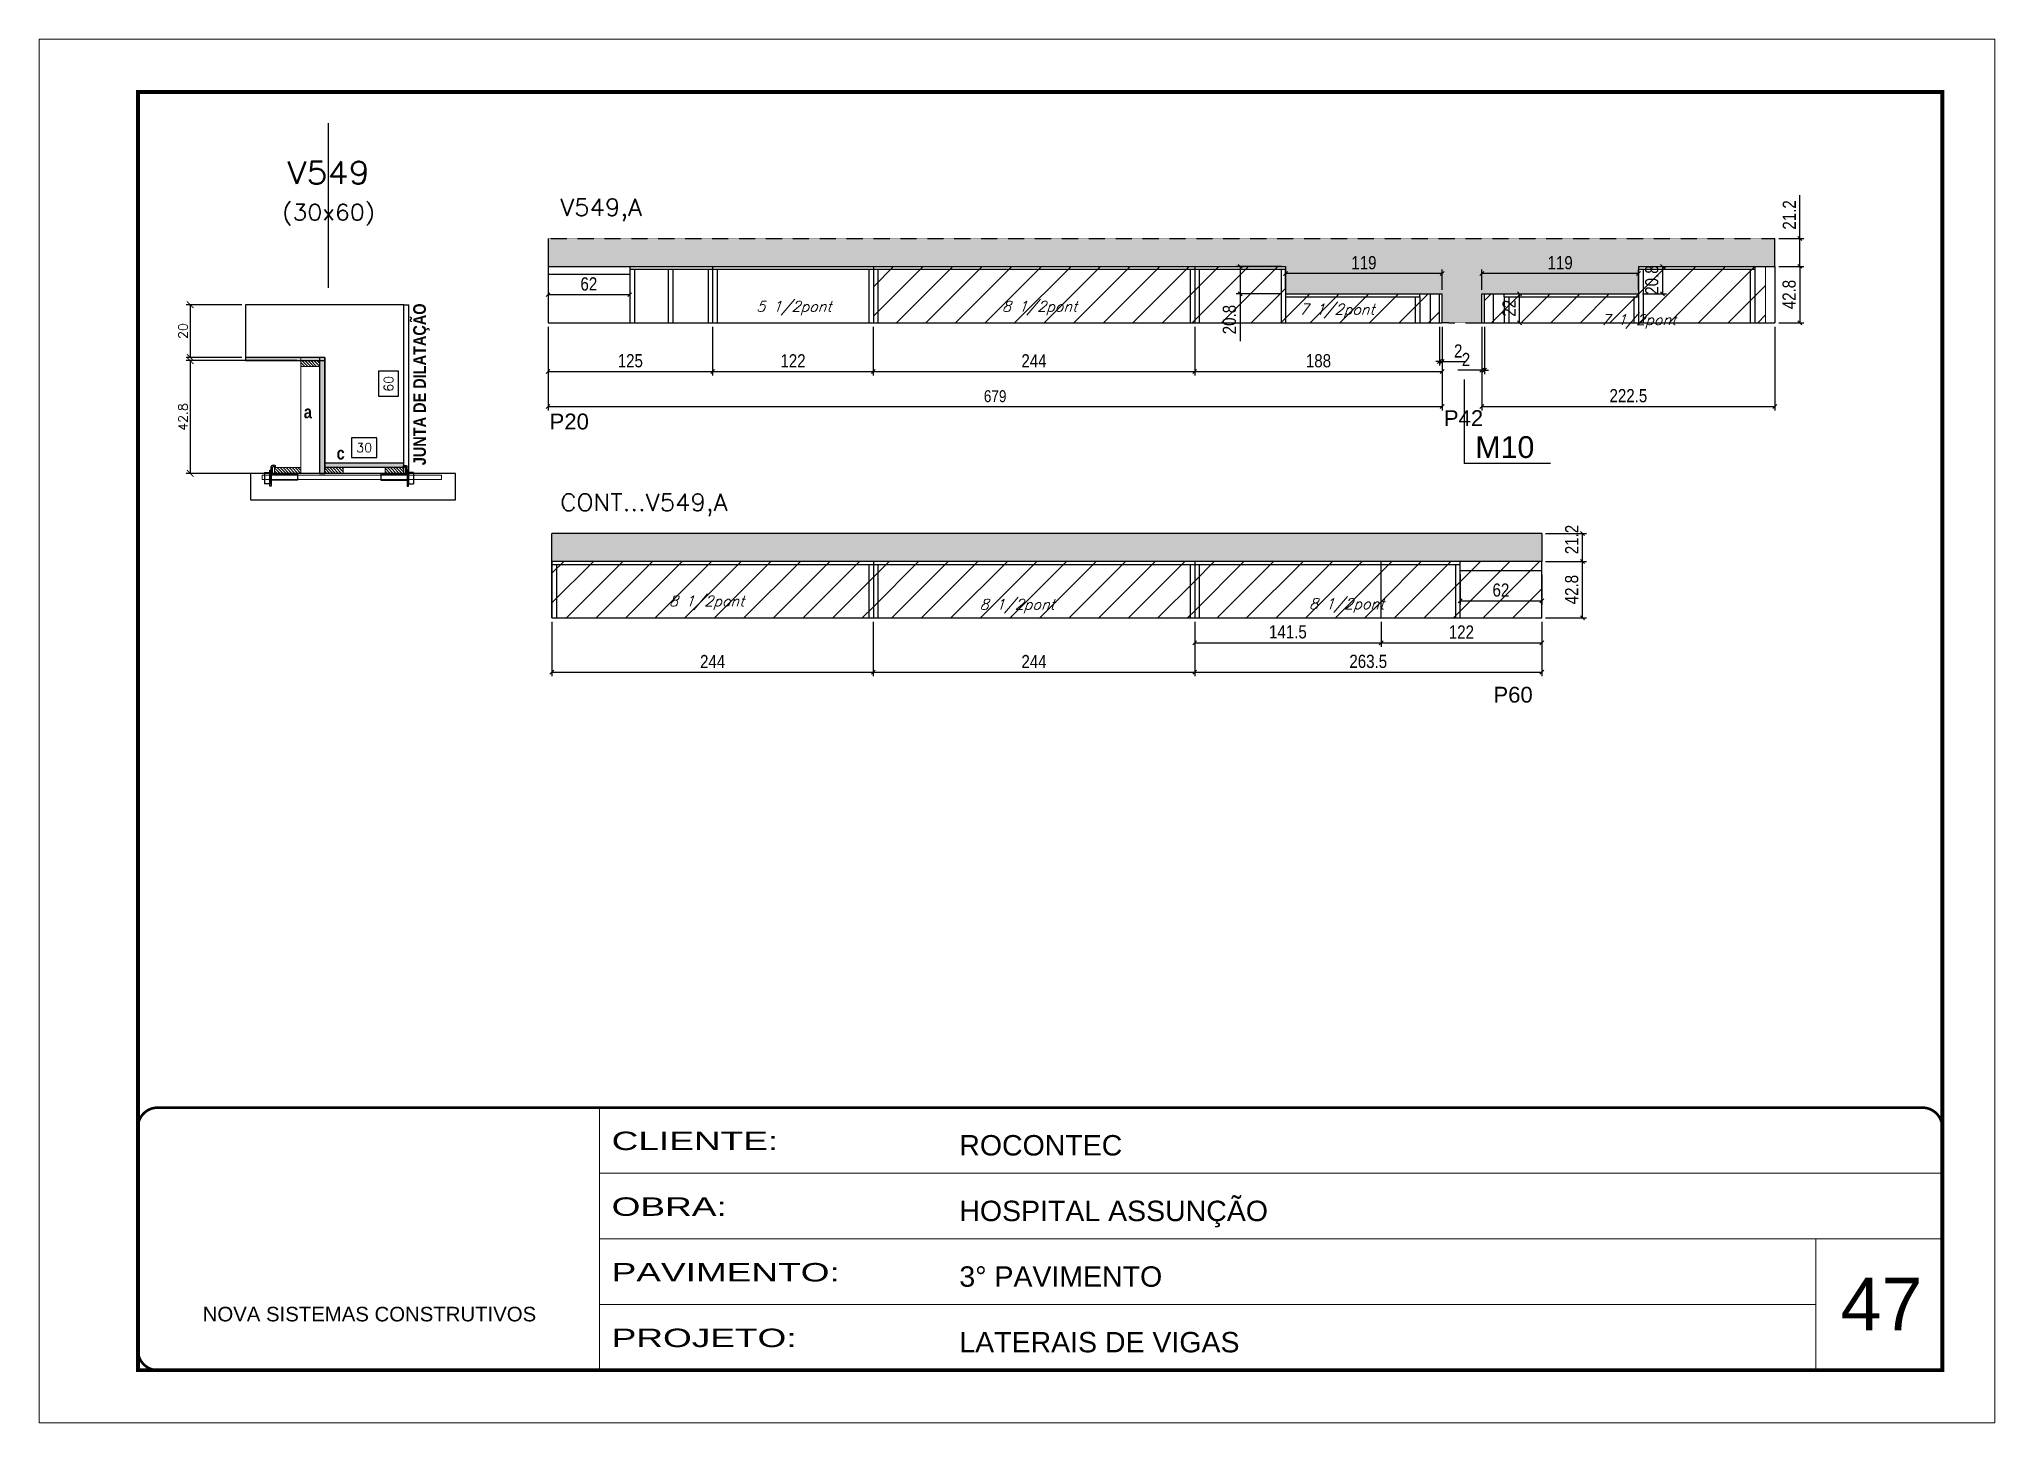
# Model space of a CAD drawing. Extents: x -21493 to -15213, y -12134 to 11887.
# Drawn here: x -18323 to -16838, y -1797 to -747 of the extents above; entities that cross this region are included whole.
import ezdxf
from ezdxf.enums import TextEntityAlignment as Align

# ---------------------------------------------------------------- set-up
doc = ezdxf.new("R2010")
doc.units = 0
for name, pattern in [('CONTINUO', [0]), ('DASHED', [0.75, 0.5, -0.25]), ('HIDDEN', [0.375, 0.25, -0.125])]:
    doc.linetypes.add(name, pattern=pattern)
for name, color, linetype in [('5', 5, 'Continuous'), ('barrote', 251, 'Continuous'), ('COTA', 241, 'Continuous'), ('Cota Seção (2x)', 4, 'Continuous'), ('detalhes', 4, 'Continuous'), ('NOMENCLATURA', 7, 'Continuous'), ('Painéis', 200, 'Continuous'), ('presilha', 1, 'Continuous'), ('Reaproveitamento', 251, 'Continuous'), ('SARR_2.2x7', 40, 'Continuous'), ('SARR_3.5x7', 81, 'Continuous'), ('texto', 7, 'Continuous'), ('Texto de Titulo', 7, 'Continuous'), ('Texto Qtd Sarr', 242, 'Continuous')]:
    doc.layers.add(name, color=color, linetype=linetype)
for name, color, linetype, lineweight in [('CARIMBO', 255, 'Continuous', 9), ('CONCRETO', 251, 'Continuous', 25), ('Folhas', 255, 'Continuous', 9), ('Hachura', 251, 'Continuous', 9), ('Madeira', 126, 'Continuous', 18), ('Sarr 2.2x7', 40, 'Continuous', 9), ('SARRAFO DE PRESSAO', 251, 'DASHED', 9), ('SCO-___-LAJ', 2, 'Continuous', 0), ('Texto Seção', 7, 'Continuous', 15)]:
    doc.layers.add(name, color=color, linetype=linetype, lineweight=lineweight)
doc.styles.add('ARIAL', font='arial.ttf')
doc.styles.add('COTA TECNICA', font='techl___.ttf', dxfattribs={"height": 10})
doc.styles.add('COTA TECNICA-50', font='techl___.ttf', dxfattribs={"height": 9})
doc.styles.add('REGUA-120', font='ROMANS.shx', dxfattribs={"height": 15})
doc.styles.add('Romans', font='romans.shx')
doc.styles.get("Standard").update_dxf_attribs({"font": 'arial.ttf'})
doc.styles.add('TECNICA', font='techb___.ttf', dxfattribs={"height": 10})
doc.styles.add('Tecnologia', font='')
doc.styles.get('Tecnologia').set_extended_font_data('Forgotten Futurist')
doc.dimstyles.new('COTA PAINEL-50', dxfattribs={"dimtxt": 9, "dimasz": 3, "dimexe": 3, "dimexo": 3, "dimgap": 3, "dimtad": 1, "dimdec": 1, "dimzin": 12, "dimdsep": 46, "dimtxsty": 'COTA TECNICA-50', "dimblk1": 'OBLIQUE', "dimblk2": 'OBLIQUE', "dimsah": 1, "dimcen": 0.9, "dimclrd": 4, "dimclre": 4, "dimclrt": 240, "dimadec": 1, "dimazin": 3, "dimtfac": 1, "dimtdec": 1, "dimtmove": 0, "dimatfit": 3, "dimfxl": 1, "dimtolj": 1, "dimtzin": 12, "dimarcsym": 0})
doc.dimstyles.new('Cota Seção (2x)', dxfattribs={"dimtxt": 7, "dimasz": 5, "dimexe": 3, "dimexo": 3, "dimgap": 2, "dimtad": 3, "dimdec": 1, "dimlfac": 0.5, "dimzin": 12, "dimdsep": 46, "dimtxsty": 'Romans', "dimblk": 'ARCHTICK', "dimcen": 0, "dimclrd": 4, "dimclre": 4, "dimclrt": 1, "dimadec": 1, "dimazin": 3, "dimtfac": 1, "dimtdec": 1, "dimtmove": 0, "dimatfit": 3, "dimldrblk": 'OBLIQUE', "dimfxl": 1, "dimtolj": 1, "dimtzin": 12, "dimarcsym": 0})
doc.dimstyles.new('Cota Seção interna', dxfattribs={"dimtxt": 7, "dimasz": 6, "dimexe": 0.18, "dimexo": 2, "dimgap": -4, "dimtad": 3, "dimdec": 1, "dimlfac": 0.5, "dimzin": 12, "dimdsep": 46, "dimtxsty": 'Romans', "dimblk": 'ARCHTICK', "dimcen": 0.09, "dimse1": 1, "dimse2": 1, "dimsd1": 1, "dimsd2": 1, "dimclrd": 180, "dimclre": 5, "dimclrt": 1, "dimadec": 0, "dimazin": 3, "dimtfac": 1, "dimtdec": 1, "dimtofl": 0, "dimtmove": 0, "dimatfit": 3, "dimldrblk": 'ARCHTICK', "dimfxl": 1, "dimtolj": 1, "dimtzin": 0, "dimarcsym": 0})
doc.dimstyles.new('PAINEL', dxfattribs={"dimtxt": 10, "dimasz": 3, "dimexe": 3, "dimexo": 3, "dimgap": 3, "dimtad": 1, "dimdec": 1, "dimzin": 12, "dimdsep": 46, "dimtxsty": 'COTA TECNICA', "dimblk1": 'OBLIQUE', "dimblk2": 'OBLIQUE', "dimsah": 1, "dimcen": 0.9, "dimclrd": 4, "dimclre": 4, "dimclrt": 240, "dimadec": 1, "dimazin": 3, "dimtfac": 1, "dimtdec": 1, "dimtmove": 0, "dimatfit": 3, "dimfxl": 1, "dimtolj": 1, "dimtzin": 12, "dimarcsym": 0})
pattern_1 = [(45, (-147938.12, -27730.516), (-11.2253202, 11.2253202), [])]
pattern_2 = [(45, (-158644.198, -31787.143), (-11.2253202, 11.2253202), [])]

msp = doc.modelspace()

# ---------------------------------------------------------------- texts
at = {"layer": '5', "linetype": 'Continuous'}
for s, p in [('P20', (-17935.8, -1043.24)), ('P42', (-17256.77, -1040.66)), ('P60', (-17219.15, -1250.54))]:
    msp.add_text(s, height=12, rotation=359.99996, dxfattribs=at).set_placement(p)
at = {"layer": 'CARIMBO', "style": 'ARIAL'}
msp.add_text('47', height=40, dxfattribs=at).set_placement((-16955.55, -1726.95))
at = {"layer": 'detalhes', "style": 'TECNICA'}
msp.add_text('JUNTA DE DILATAÇÃO', height=9.6, rotation=90, dxfattribs=at).set_placement((-18029.74, -1070.41))
for s, p in [('a', (-18122.41, -1034.8)), ('c', (-18097.51, -1066.11))]:
    msp.add_text(s, height=9.6, dxfattribs=at).set_placement(p)
at = {"layer": 'NOMENCLATURA', "linetype": 'Continuous'}
msp.add_text('M10', height=16.5, dxfattribs=at).set_placement((-17232.92, -1064.91))
at = {"layer": 'texto', "color": 2, "char_height": 8, "attachment_point": 5, "style": 'Romans'}
for s, insert in [('{\\Q19;\\C256;5 1/2pont}', (-17750.32, -951.2)), ('{\\Q19;\\C256;8 1/2pont}', (-17563.8, -951.2)), ('{\\Q19;\\C256;7 1/2pont}', (-17337.94, -953.4)), ('{\\Q19;\\C256;7 1/2pont}', (-17108.99, -961.34)), ('{\\Q19;\\C256;8 1/2pont}', (-17816.6, -1174.75)), ('{\\Q19;\\C256;8 1/2pont}', (-17580.79, -1177.28)), ('{\\Q19;\\C256;8 1/2pont}', (-17330.64, -1176.87))]:
    msp.add_mtext(s, dxfattribs=dict(at, insert=insert))
at = {"layer": 'Texto Seção', "style": 'REGUA-120', "width": 1.05}
for s, p in [('V549,A', (-17927.67, -881.15)), ('CONT...V549,A', (-17927.67, -1105.06))]:
    msp.add_text(s, height=13, dxfattribs=at).set_placement(p)

# ---------------------------------------------------------------- blocks, each defined once
blk = doc.blocks.new('titulo1')
at = {"layer": 'Defpoints', "color": 252, "linetype": 'HIDDEN', "ltscale": 2}
blk.add_line((0, 0), (0, 125), dxfattribs=at)
at = {"layer": 'Defpoints', "style": 'Romans', "oblique": 15}
blk.add_attdef('FOLHA', text='', height=10, dxfattribs=at).set_placement((0, 15.6), align=Align.MIDDLE_CENTER)
at = {"layer": 'Texto Qtd Sarr', "color": 3, "style": 'Romans', "oblique": 15}
for tag, height, p in [('TITULO', 17, (0, 71.4)), ('SEÇÃO', 12, (0, 41.5))]:
    blk.add_attdef(tag, text='', height=height, dxfattribs=at).set_placement(p, align=Align.MIDDLE_CENTER)
blk = doc.blocks.new('PRESILHA METÁLICA 1')
at = {"layer": 'presilha'}
for p, q in [((0, 13), (6, 13)), ((0, 13), (0, 0)), ((6, 0), (0, 0)), ((6, 15.5), (7.5, 15.5)), ((6, -2.5), (6, 15.5)), ((6, 13), (6, 0)), ((7.5, 10.6), (7.5, 19.9)), ((7.5, 15.5), (7.5, -2.5)), ((37.5, 4.1), (7.5, 4.1)), ((12, 21), (8.6, 21)), ((9, 11.6), (9, 18.9)), ((12, 19.5), (9.6, 19.5)), ((37.5, 11), (9.6, 11)), ((12, 21), (12, 19.5)), ((37.5, 11), (37.5, 4.1)), ((7.5, -2.5), (6, -2.5))]:
    blk.add_line(p, q, dxfattribs=at)
for centre, radius, start, end in [((8.6, 19.9), 1.14, 90, 180), ((9.6, 18.9), 0.57, 90, 180), ((9.6, 11.6), 0.57, 180, 270)]:
    blk.add_arc(centre, radius, start, end, dxfattribs=at)
blk = doc.blocks.new('*D76')
at = {"layer": 'Cota Seção (2x)', "color": 180, "lineweight": -2, "transparency": 16777216}
for p, q in [((-18066.9, -1049.6), (-18086.3, -1049.6)), ((-18086.3, -1049.6), (-18086.3, -1064.6)), ((-18066.9, -1064.6), (-18066.9, -1049.6)), ((-18086.3, -1064.6), (-18066.9, -1064.6))]:
    blk.add_line(p, q, dxfattribs=at)
at = {"layer": 'Defpoints', "color": 0, "transparency": 16777216}
for p in [(-18046.6, -1068.6), (-18106.6, -1076.6), (-18046.6, -1076.6)]:
    blk.add_point(p, dxfattribs=at)
at = {"layer": 'Cota Seção (2x)', "color": 1, "transparency": 16777216, "insert": (-18076.6, -1057.1), "char_height": 7, "attachment_point": 5, "style": 'Romans'}
blk.add_mtext('\\A1;30', dxfattribs=at)
blk = doc.blocks.new('_ArchTick')
at = {"color": 0, "linetype": 'ByBlock', "const_width": 0.15}
blk.add_lwpolyline([(-0.5, -0.5), (0.5, 0.5)], dxfattribs=at)
blk = doc.blocks.new('*D683')
at = {"layer": 'COTA', "color": 4, "lineweight": -2, "transparency": 16777216}
for p, q in [((-18127.6, -991), (-18211.7, -991)), ((-18208.7, -991), (-18208.7, -1076.6)), ((-18127.6, -1076.6), (-18211.7, -1076.6))]:
    blk.add_line(p, q, dxfattribs=at)
at = {"layer": 'Defpoints', "color": 0, "transparency": 16777216}
for p in [(-18124.6, -991), (-18208.7, -1076.6), (-18124.6, -1076.6)]:
    blk.add_point(p, dxfattribs=at)
at = {"layer": 'COTA', "color": 4, "lineweight": -2, "transparency": 16777216, "xscale": 5, "yscale": 5, "zscale": 5}
for p, rotation in [((-18208.7, -991), 90), ((-18208.7, -1076.6), 270)]:
    blk.add_blockref('_ArchTick', p, dxfattribs=dict(at, rotation=rotation))
at = {"layer": 'COTA', "color": 1, "transparency": 16777216, "insert": (-18214.2, -1033.8), "char_height": 7, "attachment_point": 5, "rotation": 90, "style": 'Romans'}
blk.add_mtext('\\A1;42.8', dxfattribs=at)
blk = doc.blocks.new('_Oblique')
at = {"color": 0, "linetype": 'ByBlock', "lineweight": -2}
blk.add_line((-0.5, -0.5), (0.5, 0.5), dxfattribs=at)
blk = doc.blocks.new('*D684')
at = {"layer": 'COTA', "color": 4, "lineweight": -2, "transparency": 16777216}
for p, q in [((-18169.6, -948.6), (-18211.7, -948.6)), ((-18208.7, -948.6), (-18208.7, -988.6)), ((-18169.6, -988.6), (-18211.7, -988.6))]:
    blk.add_line(p, q, dxfattribs=at)
at = {"layer": 'Defpoints', "color": 0, "transparency": 16777216}
for p in [(-18166.6, -948.6), (-18208.7, -988.6), (-18166.6, -988.6)]:
    blk.add_point(p, dxfattribs=at)
at = {"layer": 'COTA', "color": 4, "lineweight": -2, "transparency": 16777216, "xscale": 5, "yscale": 5, "zscale": 5}
for p, rotation in [((-18208.7, -948.6), 90), ((-18208.7, -988.6), 270)]:
    blk.add_blockref('_ArchTick', p, dxfattribs=dict(at, rotation=rotation))
at = {"layer": 'COTA', "color": 1, "transparency": 16777216, "insert": (-18214.2, -968.6), "char_height": 7, "attachment_point": 5, "rotation": 90, "style": 'Romans'}
blk.add_mtext('\\A1;20', dxfattribs=at)
blk = doc.blocks.new('*D685')
at = {"layer": 'Cota Seção (2x)', "color": 180, "lineweight": -2, "transparency": 16777216}
for p, q in [((-18050.6, -999.1), (-18065.6, -999.1)), ((-18065.6, -999.1), (-18065.6, -1018.1)), ((-18050.6, -1018.1), (-18050.6, -999.1)), ((-18065.6, -1018.1), (-18050.6, -1018.1))]:
    blk.add_line(p, q, dxfattribs=at)
at = {"layer": 'Defpoints', "color": 0, "transparency": 16777216}
for p in [(-18046.6, -948.6), (-18046.6, -1068.6), (-18046.6, -1068.6)]:
    blk.add_point(p, dxfattribs=at)
at = {"layer": 'Cota Seção (2x)', "color": 1, "transparency": 16777216, "insert": (-18058.1, -1008.6), "char_height": 7, "attachment_point": 5, "rotation": 90, "style": 'Romans'}
blk.add_mtext('\\A1;60', dxfattribs=at)
blk = doc.blocks.new('*D659')
at = {"layer": 'COTA', "color": 4, "linetype": 'ByBlock', "lineweight": -2, "transparency": 16777216}
for p, q in [((-17446, -965.3), (-17446, -1002.3)), ((-17258, -965.3), (-17258, -1002.3)), ((-17446, -999.3), (-17258, -999.3))]:
    blk.add_line(p, q, dxfattribs=at)
at = {"layer": 'Defpoints', "color": 0, "linetype": 'ByBlock', "transparency": 16777216}
for p in [(-17446, -962.3), (-17258, -962.3), (-17258, -999.3)]:
    blk.add_point(p, dxfattribs=at)
at = {"layer": 'COTA', "color": 4, "linetype": 'ByBlock', "lineweight": -2, "transparency": 16777216, "xscale": 3, "yscale": 3, "zscale": 3, "rotation": 180}
blk.add_blockref('_Oblique', (-17446, -999.3), dxfattribs=at)
at = {"layer": 'COTA', "color": 4, "linetype": 'ByBlock', "lineweight": -2, "transparency": 16777216, "xscale": 3, "yscale": 3, "zscale": 3}
blk.add_blockref('_Oblique', (-17258, -999.3), dxfattribs=at)
at = {"layer": 'COTA', "color": 240, "linetype": 'ByBlock', "transparency": 16777216, "insert": (-17352, -991.2), "char_height": 10, "attachment_point": 5, "style": 'COTA TECNICA'}
blk.add_mtext('\\A1;188', dxfattribs=at)
blk = doc.blocks.new('*D72')
at = {"layer": 'COTA', "color": 4, "linetype": 'ByBlock', "lineweight": -2, "transparency": 16777216}
for p, q in [((-17228, -965.3), (-17228, -1028.8)), ((-17005.5, -965.3), (-17005.5, -1028.8)), ((-17228, -1025.8), (-17005.5, -1025.8))]:
    blk.add_line(p, q, dxfattribs=at)
at = {"layer": 'Defpoints', "color": 0, "linetype": 'ByBlock', "transparency": 16777216}
for p in [(-17228, -962.3), (-17005.5, -962.3), (-17005.5, -1025.8)]:
    blk.add_point(p, dxfattribs=at)
at = {"layer": 'COTA', "color": 4, "linetype": 'ByBlock', "lineweight": -2, "transparency": 16777216, "xscale": 3, "yscale": 3, "zscale": 3, "rotation": 180}
blk.add_blockref('_Oblique', (-17228, -1025.8), dxfattribs=at)
at = {"layer": 'COTA', "color": 4, "linetype": 'ByBlock', "lineweight": -2, "transparency": 16777216, "xscale": 3, "yscale": 3, "zscale": 3}
blk.add_blockref('_Oblique', (-17005.5, -1025.8), dxfattribs=at)
at = {"layer": 'COTA', "color": 240, "linetype": 'ByBlock', "transparency": 16777216, "insert": (-17116.7, -1017.7), "char_height": 10, "attachment_point": 5, "style": 'COTA TECNICA'}
blk.add_mtext('\\A1;222.5', dxfattribs=at)
blk = doc.blocks.new('*D660')
at = {"layer": 'COTA', "color": 4, "linetype": 'ByBlock', "lineweight": -2, "transparency": 16777216}
for p, q in [((-17106, -919.5), (-17087.8, -919.5)), ((-17090.8, -919.5), (-17090.8, -940.3)), ((-17106, -940.3), (-17087.8, -940.3))]:
    blk.add_line(p, q, dxfattribs=at)
at = {"layer": 'Defpoints', "color": 0, "linetype": 'ByBlock', "transparency": 16777216}
for p in [(-17109, -919.5), (-17109, -940.3), (-17090.8, -940.3)]:
    blk.add_point(p, dxfattribs=at)
at = {"layer": 'COTA', "color": 4, "linetype": 'ByBlock', "lineweight": -2, "transparency": 16777216, "xscale": 3, "yscale": 3, "zscale": 3}
for p, rotation in [((-17090.8, -919.5), 90), ((-17090.8, -940.3), 270)]:
    blk.add_blockref('_Oblique', p, dxfattribs=dict(at, rotation=rotation))
at = {"layer": 'COTA', "color": 240, "linetype": 'ByBlock', "transparency": 16777216, "insert": (-17098.9, -929.9), "char_height": 10, "attachment_point": 5, "rotation": 90, "style": 'COTA TECNICA'}
blk.add_mtext('\\A1;20.8', dxfattribs=at)
blk = doc.blocks.new('*D661')
at = {"layer": 'COTA', "color": 4, "linetype": 'ByBlock', "lineweight": -2, "transparency": 16777216}
for p, q in [((-17228, -937.3), (-17228, -921.9)), ((-17109, -924.9), (-17228, -924.9)), ((-17109, -937.3), (-17109, -921.9))]:
    blk.add_line(p, q, dxfattribs=at)
at = {"layer": 'Defpoints', "color": 0, "linetype": 'ByBlock', "transparency": 16777216}
for p in [(-17228, -924.9), (-17228, -940.3), (-17109, -940.3)]:
    blk.add_point(p, dxfattribs=at)
at = {"layer": 'COTA', "color": 4, "linetype": 'ByBlock', "lineweight": -2, "transparency": 16777216, "xscale": 3, "yscale": 3, "zscale": 3, "rotation": 180}
blk.add_blockref('_Oblique', (-17228, -924.9), dxfattribs=at)
at = {"layer": 'COTA', "color": 4, "linetype": 'ByBlock', "lineweight": -2, "transparency": 16777216, "xscale": 3, "yscale": 3, "zscale": 3}
blk.add_blockref('_Oblique', (-17109, -924.9), dxfattribs=at)
at = {"layer": 'COTA', "color": 240, "linetype": 'ByBlock', "transparency": 16777216, "insert": (-17168.5, -916.8), "char_height": 10, "attachment_point": 5, "style": 'COTA TECNICA'}
blk.add_mtext('\\A1;119', dxfattribs=at)
blk = doc.blocks.new('*D662')
at = {"layer": 'COTA', "color": 4, "linetype": 'ByBlock', "lineweight": -2, "transparency": 16777216}
for p, q in [((-17260, -965.3), (-17260, -994.7)), ((-17258, -965.3), (-17258, -994.7)), ((-17260, -991.7), (-17263, -991.7)), ((-17260, -991.7), (-17258, -991.7)), ((-17258, -991.7), (-17239.9, -991.7))]:
    blk.add_line(p, q, dxfattribs=at)
at = {"layer": 'Defpoints', "color": 0, "linetype": 'ByBlock', "transparency": 16777216}
for p in [(-17260, -962.3), (-17258, -962.3), (-17258, -991.7)]:
    blk.add_point(p, dxfattribs=at)
at = {"layer": 'COTA', "color": 4, "linetype": 'ByBlock', "lineweight": -2, "transparency": 16777216, "xscale": 3, "yscale": 3, "zscale": 3}
blk.add_blockref('_Oblique', (-17260, -991.7), dxfattribs=at)
at = {"layer": 'COTA', "color": 4, "linetype": 'ByBlock', "lineweight": -2, "transparency": 16777216, "xscale": 3, "yscale": 3, "zscale": 3, "rotation": 180}
blk.add_blockref('_Oblique', (-17258, -991.7), dxfattribs=at)
at = {"layer": 'COTA', "color": 240, "linetype": 'ByBlock', "transparency": 16777216, "insert": (-17245.9, -983.7), "char_height": 10, "attachment_point": 5, "style": 'COTA TECNICA'}
blk.add_mtext('\\A1;2', dxfattribs=at)
blk = doc.blocks.new('*D663')
at = {"layer": 'COTA', "color": 4, "linetype": 'ByBlock', "lineweight": -2, "transparency": 16777216}
for p, q in [((-17228, -965.3), (-17228, -1001.2)), ((-17226, -965.3), (-17226, -1001.2)), ((-17228, -998.2), (-17246.1, -998.2)), ((-17226, -998.2), (-17228, -998.2)), ((-17226, -998.2), (-17223, -998.2))]:
    blk.add_line(p, q, dxfattribs=at)
at = {"layer": 'Defpoints', "color": 0, "linetype": 'ByBlock', "transparency": 16777216}
for p in [(-17228, -962.3), (-17226, -962.3), (-17228, -998.2)]:
    blk.add_point(p, dxfattribs=at)
at = {"layer": 'COTA', "color": 4, "linetype": 'ByBlock', "lineweight": -2, "transparency": 16777216, "xscale": 3, "yscale": 3, "zscale": 3}
blk.add_blockref('_Oblique', (-17228, -998.2), dxfattribs=at)
at = {"layer": 'COTA', "color": 4, "linetype": 'ByBlock', "lineweight": -2, "transparency": 16777216, "xscale": 3, "yscale": 3, "zscale": 3, "rotation": 180}
blk.add_blockref('_Oblique', (-17226, -998.2), dxfattribs=at)
at = {"layer": 'COTA', "color": 240, "linetype": 'ByBlock', "transparency": 16777216, "insert": (-17240, -990.2), "char_height": 10, "attachment_point": 5, "style": 'COTA TECNICA'}
blk.add_mtext('\\A1;2', dxfattribs=at)
blk = doc.blocks.new('*D664')
at = {"layer": 'COTA', "color": 4, "linetype": 'ByBlock', "lineweight": -2, "transparency": 16777216}
for p, q in [((-17377, -937.3), (-17377, -921.9)), ((-17258, -924.9), (-17377, -924.9)), ((-17258, -937.3), (-17258, -921.9))]:
    blk.add_line(p, q, dxfattribs=at)
at = {"layer": 'Defpoints', "color": 0, "linetype": 'ByBlock', "transparency": 16777216}
for p in [(-17377, -924.9), (-17377, -940.3), (-17258, -940.3)]:
    blk.add_point(p, dxfattribs=at)
at = {"layer": 'COTA', "color": 4, "linetype": 'ByBlock', "lineweight": -2, "transparency": 16777216, "xscale": 3, "yscale": 3, "zscale": 3, "rotation": 180}
blk.add_blockref('_Oblique', (-17377, -924.9), dxfattribs=at)
at = {"layer": 'COTA', "color": 4, "linetype": 'ByBlock', "lineweight": -2, "transparency": 16777216, "xscale": 3, "yscale": 3, "zscale": 3}
blk.add_blockref('_Oblique', (-17258, -924.9), dxfattribs=at)
at = {"layer": 'COTA', "color": 240, "linetype": 'ByBlock', "transparency": 16777216, "insert": (-17317.5, -916.8), "char_height": 10, "attachment_point": 5, "style": 'COTA TECNICA'}
blk.add_mtext('\\A1;119', dxfattribs=at)
blk = doc.blocks.new('*D665')
at = {"layer": 'COTA', "color": 4, "linetype": 'ByBlock', "lineweight": -2, "transparency": 16777216}
for p, q in [((-17380, -919.5), (-17414.5, -919.5)), ((-17411.5, -919.5), (-17411.5, -940.3)), ((-17380, -940.3), (-17414.5, -940.3)), ((-17411.5, -940.3), (-17411.5, -976.4))]:
    blk.add_line(p, q, dxfattribs=at)
at = {"layer": 'Defpoints', "color": 0, "linetype": 'ByBlock', "transparency": 16777216}
for p in [(-17377, -919.5), (-17411.5, -940.3), (-17377, -940.3)]:
    blk.add_point(p, dxfattribs=at)
at = {"layer": 'COTA', "color": 4, "linetype": 'ByBlock', "lineweight": -2, "transparency": 16777216, "xscale": 3, "yscale": 3, "zscale": 3}
for p, rotation in [((-17411.5, -919.5), 90), ((-17411.5, -940.3), 270)]:
    blk.add_blockref('_Oblique', p, dxfattribs=dict(at, rotation=rotation))
at = {"layer": 'COTA', "color": 240, "linetype": 'ByBlock', "transparency": 16777216, "insert": (-17419.6, -959.9), "char_height": 10, "attachment_point": 5, "rotation": 90, "style": 'COTA TECNICA'}
blk.add_mtext('\\A1;20.8', dxfattribs=at)
blk = doc.blocks.new('*D73')
at = {"layer": 'COTA', "color": 4, "linetype": 'ByBlock', "lineweight": -2, "transparency": 16777216}
for p, q in [((-17002.5, -919.5), (-16983.5, -919.5)), ((-16986.5, -919.5), (-16986.5, -962.3)), ((-17002.5, -962.3), (-16983.5, -962.3))]:
    blk.add_line(p, q, dxfattribs=at)
at = {"layer": 'Defpoints', "color": 0, "linetype": 'ByBlock', "transparency": 16777216}
for p in [(-17005.5, -919.5), (-17005.5, -962.3), (-16986.5, -962.3)]:
    blk.add_point(p, dxfattribs=at)
at = {"layer": 'COTA', "color": 4, "linetype": 'ByBlock', "lineweight": -2, "transparency": 16777216, "xscale": 3, "yscale": 3, "zscale": 3}
for p, rotation in [((-16986.5, -919.5), 90), ((-16986.5, -962.3), 270)]:
    blk.add_blockref('_Oblique', p, dxfattribs=dict(at, rotation=rotation))
at = {"layer": 'COTA', "color": 240, "linetype": 'ByBlock', "transparency": 16777216, "insert": (-16994.6, -940.9), "char_height": 10, "attachment_point": 5, "rotation": 90, "style": 'COTA TECNICA'}
blk.add_mtext('\\A1;42.8', dxfattribs=at)
blk = doc.blocks.new('*D74')
at = {"layer": 'COTA', "color": 4, "linetype": 'ByBlock', "lineweight": -2, "transparency": 16777216}
for p, q in [((-16986.5, -898.3), (-16986.5, -865.6)), ((-17002.5, -898.3), (-16983.5, -898.3)), ((-16986.5, -919.5), (-16986.5, -898.3)), ((-17002.5, -919.5), (-16983.5, -919.5))]:
    blk.add_line(p, q, dxfattribs=at)
at = {"layer": 'Defpoints', "color": 0, "linetype": 'ByBlock', "transparency": 16777216}
for p in [(-17005.5, -898.3), (-16986.5, -898.3), (-17005.5, -919.5)]:
    blk.add_point(p, dxfattribs=at)
at = {"layer": 'COTA', "color": 4, "linetype": 'ByBlock', "lineweight": -2, "transparency": 16777216, "xscale": 3, "yscale": 3, "zscale": 3}
for p, rotation in [((-16986.5, -898.3), 90), ((-16986.5, -919.5), 270)]:
    blk.add_blockref('_Oblique', p, dxfattribs=dict(at, rotation=rotation))
at = {"layer": 'COTA', "color": 240, "linetype": 'ByBlock', "transparency": 16777216, "insert": (-16994.5, -880.5), "char_height": 10, "attachment_point": 5, "rotation": 90, "style": 'COTA TECNICA'}
blk.add_mtext('\\A1;21.2', dxfattribs=at)
blk = doc.blocks.new('*D75')
at = {"layer": 'COTA', "color": 4, "linetype": 'ByBlock', "lineweight": -2, "transparency": 16777216}
for p, q in [((-17937, -965.3), (-17937, -1002.3)), ((-17812, -965.3), (-17812, -1002.3)), ((-17937, -999.3), (-17812, -999.3))]:
    blk.add_line(p, q, dxfattribs=at)
at = {"layer": 'Defpoints', "color": 0, "linetype": 'ByBlock', "transparency": 16777216}
for p in [(-17937, -962.3), (-17812, -962.3), (-17812, -999.3)]:
    blk.add_point(p, dxfattribs=at)
at = {"layer": 'COTA', "color": 4, "linetype": 'ByBlock', "lineweight": -2, "transparency": 16777216, "xscale": 3, "yscale": 3, "zscale": 3, "rotation": 180}
blk.add_blockref('_Oblique', (-17937, -999.3), dxfattribs=at)
at = {"layer": 'COTA', "color": 4, "linetype": 'ByBlock', "lineweight": -2, "transparency": 16777216, "xscale": 3, "yscale": 3, "zscale": 3}
blk.add_blockref('_Oblique', (-17812, -999.3), dxfattribs=at)
at = {"layer": 'COTA', "color": 240, "linetype": 'ByBlock', "transparency": 16777216, "insert": (-17874.5, -991.2), "char_height": 10, "attachment_point": 5, "style": 'COTA TECNICA'}
blk.add_mtext('\\A1;125', dxfattribs=at)
blk = doc.blocks.new('*D666')
at = {"layer": 'COTA', "color": 4, "linetype": 'ByBlock', "lineweight": -2, "transparency": 16777216}
for p, q in [((-17690, -965.3), (-17690, -1002.3)), ((-17446, -965.3), (-17446, -1002.3)), ((-17690, -999.3), (-17446, -999.3))]:
    blk.add_line(p, q, dxfattribs=at)
at = {"layer": 'Defpoints', "color": 0, "linetype": 'ByBlock', "transparency": 16777216}
for p in [(-17690, -962.3), (-17446, -962.3), (-17446, -999.3)]:
    blk.add_point(p, dxfattribs=at)
at = {"layer": 'COTA', "color": 4, "linetype": 'ByBlock', "lineweight": -2, "transparency": 16777216, "xscale": 3, "yscale": 3, "zscale": 3, "rotation": 180}
blk.add_blockref('_Oblique', (-17690, -999.3), dxfattribs=at)
at = {"layer": 'COTA', "color": 4, "linetype": 'ByBlock', "lineweight": -2, "transparency": 16777216, "xscale": 3, "yscale": 3, "zscale": 3}
blk.add_blockref('_Oblique', (-17446, -999.3), dxfattribs=at)
at = {"layer": 'COTA', "color": 240, "linetype": 'ByBlock', "transparency": 16777216, "insert": (-17568, -991.2), "char_height": 10, "attachment_point": 5, "style": 'COTA TECNICA'}
blk.add_mtext('\\A1;244', dxfattribs=at)
blk = doc.blocks.new('*D667')
at = {"layer": 'COTA', "color": 4, "linetype": 'ByBlock', "lineweight": -2, "transparency": 16777216}
for p, q in [((-17208, -940.3), (-17196.3, -940.3)), ((-17199.3, -962.3), (-17199.3, -940.3)), ((-17208, -962.3), (-17196.3, -962.3))]:
    blk.add_line(p, q, dxfattribs=at)
at = {"layer": 'Defpoints', "color": 0, "linetype": 'ByBlock', "transparency": 16777216}
for p in [(-17211, -940.3), (-17199.3, -940.3), (-17211, -962.3)]:
    blk.add_point(p, dxfattribs=at)
at = {"layer": 'COTA', "color": 4, "linetype": 'ByBlock', "lineweight": -2, "transparency": 16777216, "xscale": 3, "yscale": 3, "zscale": 3}
for p, rotation in [((-17199.3, -940.3), 90), ((-17199.3, -962.3), 270)]:
    blk.add_blockref('_Oblique', p, dxfattribs=dict(at, rotation=rotation))
at = {"layer": 'COTA', "color": 240, "linetype": 'ByBlock', "transparency": 16777216, "insert": (-17207.3, -951.3), "char_height": 10, "attachment_point": 5, "rotation": 90, "style": 'COTA TECNICA'}
blk.add_mtext('\\A1;22', dxfattribs=at)
blk = doc.blocks.new('*D668')
at = {"layer": 'COTA', "color": 4, "linetype": 'ByBlock', "lineweight": -2, "transparency": 16777216}
for p, q in [((-17937, -965.3), (-17937, -1028.8)), ((-17258, -965.3), (-17258, -1028.8)), ((-17937, -1025.8), (-17258, -1025.8))]:
    blk.add_line(p, q, dxfattribs=at)
at = {"layer": 'Defpoints', "color": 0, "linetype": 'ByBlock', "transparency": 16777216}
for p in [(-17937, -962.3), (-17258, -962.3), (-17258, -1025.8)]:
    blk.add_point(p, dxfattribs=at)
at = {"layer": 'COTA', "color": 4, "linetype": 'ByBlock', "lineweight": -2, "transparency": 16777216, "xscale": 3, "yscale": 3, "zscale": 3, "rotation": 180}
blk.add_blockref('_Oblique', (-17937, -1025.8), dxfattribs=at)
at = {"layer": 'COTA', "color": 4, "linetype": 'ByBlock', "lineweight": -2, "transparency": 16777216, "xscale": 3, "yscale": 3, "zscale": 3}
blk.add_blockref('_Oblique', (-17258, -1025.8), dxfattribs=at)
at = {"layer": 'COTA', "color": 240, "linetype": 'ByBlock', "transparency": 16777216, "insert": (-17597.5, -1018.1), "char_height": 9, "attachment_point": 5, "style": 'COTA TECNICA-50'}
blk.add_mtext('\\A1;679', dxfattribs=at)
blk = doc.blocks.new('*D669')
at = {"layer": 'COTA', "color": 4, "lineweight": -2, "ltscale": 25, "transparency": 16777216}
for p, q in [((-17934, -1189.2), (-17934, -1230.5)), ((-17690, -1189.2), (-17690, -1230.5)), ((-17934, -1227.5), (-17690, -1227.5))]:
    blk.add_line(p, q, dxfattribs=at)
at = {"layer": 'Defpoints', "color": 0, "ltscale": 25, "transparency": 16777216}
for p in [(-17934, -1186.2), (-17690, -1186.2), (-17690, -1227.5)]:
    blk.add_point(p, dxfattribs=at)
at = {"layer": 'COTA', "color": 4, "lineweight": -2, "ltscale": 25, "transparency": 16777216, "xscale": 3, "yscale": 3, "zscale": 3, "rotation": 180}
blk.add_blockref('_Oblique', (-17934, -1227.5), dxfattribs=at)
at = {"layer": 'COTA', "color": 4, "lineweight": -2, "ltscale": 25, "transparency": 16777216, "xscale": 3, "yscale": 3, "zscale": 3}
blk.add_blockref('_Oblique', (-17690, -1227.5), dxfattribs=at)
at = {"layer": 'COTA', "color": 240, "ltscale": 25, "transparency": 16777216, "insert": (-17812, -1219.4), "char_height": 10, "attachment_point": 5, "style": 'COTA TECNICA'}
blk.add_mtext('\\A1;244', dxfattribs=at)
blk = doc.blocks.new('*D670')
at = {"layer": 'COTA', "color": 4, "lineweight": -2, "ltscale": 25, "transparency": 16777216}
for p, q in [((-17690, -1189.2), (-17690, -1230.5)), ((-17446, -1189.2), (-17446, -1230.5)), ((-17690, -1227.5), (-17446, -1227.5))]:
    blk.add_line(p, q, dxfattribs=at)
at = {"layer": 'Defpoints', "color": 0, "ltscale": 25, "transparency": 16777216}
for p in [(-17690, -1186.2), (-17446, -1186.2), (-17446, -1227.5)]:
    blk.add_point(p, dxfattribs=at)
at = {"layer": 'COTA', "color": 4, "lineweight": -2, "ltscale": 25, "transparency": 16777216, "xscale": 3, "yscale": 3, "zscale": 3, "rotation": 180}
blk.add_blockref('_Oblique', (-17690, -1227.5), dxfattribs=at)
at = {"layer": 'COTA', "color": 4, "lineweight": -2, "ltscale": 25, "transparency": 16777216, "xscale": 3, "yscale": 3, "zscale": 3}
blk.add_blockref('_Oblique', (-17446, -1227.5), dxfattribs=at)
at = {"layer": 'COTA', "color": 240, "ltscale": 25, "transparency": 16777216, "insert": (-17568, -1219.4), "char_height": 10, "attachment_point": 5, "style": 'COTA TECNICA'}
blk.add_mtext('\\A1;244', dxfattribs=at)
blk = doc.blocks.new('*D671')
at = {"layer": 'COTA', "color": 4, "lineweight": -2, "ltscale": 25, "transparency": 16777216}
for p, q in [((-17446, -1189.2), (-17446, -1230.5)), ((-17182.5, -1189.2), (-17182.5, -1230.5)), ((-17446, -1227.5), (-17182.5, -1227.5))]:
    blk.add_line(p, q, dxfattribs=at)
at = {"layer": 'Defpoints', "color": 0, "ltscale": 25, "transparency": 16777216}
for p in [(-17446, -1186.2), (-17182.5, -1186.2), (-17182.5, -1227.5)]:
    blk.add_point(p, dxfattribs=at)
at = {"layer": 'COTA', "color": 4, "lineweight": -2, "ltscale": 25, "transparency": 16777216, "xscale": 3, "yscale": 3, "zscale": 3, "rotation": 180}
blk.add_blockref('_Oblique', (-17446, -1227.5), dxfattribs=at)
at = {"layer": 'COTA', "color": 4, "lineweight": -2, "ltscale": 25, "transparency": 16777216, "xscale": 3, "yscale": 3, "zscale": 3}
blk.add_blockref('_Oblique', (-17182.5, -1227.5), dxfattribs=at)
at = {"layer": 'COTA', "color": 240, "ltscale": 25, "transparency": 16777216, "insert": (-17314.2, -1219.3), "char_height": 10, "attachment_point": 5, "style": 'COTA TECNICA'}
blk.add_mtext('\\A1;263.5', dxfattribs=at)
blk = doc.blocks.new('*D672')
at = {"layer": 'COTA', "color": 4, "lineweight": -2, "ltscale": 25, "transparency": 16777216}
for p, q in [((-17446, -1189.2), (-17446, -1208.1)), ((-17304.5, -1189.2), (-17304.5, -1208.1)), ((-17446, -1205.1), (-17304.5, -1205.1))]:
    blk.add_line(p, q, dxfattribs=at)
at = {"layer": 'Defpoints', "color": 0, "ltscale": 25, "transparency": 16777216}
for p in [(-17446, -1186.2), (-17304.5, -1186.2), (-17304.5, -1205.1)]:
    blk.add_point(p, dxfattribs=at)
at = {"layer": 'COTA', "color": 4, "lineweight": -2, "ltscale": 25, "transparency": 16777216, "xscale": 3, "yscale": 3, "zscale": 3, "rotation": 180}
blk.add_blockref('_Oblique', (-17446, -1205.1), dxfattribs=at)
at = {"layer": 'COTA', "color": 4, "lineweight": -2, "ltscale": 25, "transparency": 16777216, "xscale": 3, "yscale": 3, "zscale": 3}
blk.add_blockref('_Oblique', (-17304.5, -1205.1), dxfattribs=at)
at = {"layer": 'COTA', "color": 240, "ltscale": 25, "transparency": 16777216, "insert": (-17375.2, -1196.9), "char_height": 10, "attachment_point": 5, "style": 'COTA TECNICA'}
blk.add_mtext('\\A1;141.5', dxfattribs=at)
blk = doc.blocks.new('*D673')
at = {"layer": 'COTA', "color": 4, "lineweight": -2, "ltscale": 25, "transparency": 16777216}
for p, q in [((-17304.5, -1189.2), (-17304.5, -1208.1)), ((-17182.5, -1189.2), (-17182.5, -1208.1)), ((-17304.5, -1205.1), (-17182.5, -1205.1))]:
    blk.add_line(p, q, dxfattribs=at)
at = {"layer": 'Defpoints', "color": 0, "ltscale": 25, "transparency": 16777216}
for p in [(-17304.5, -1186.2), (-17182.5, -1186.2), (-17182.5, -1205.1)]:
    blk.add_point(p, dxfattribs=at)
at = {"layer": 'COTA', "color": 4, "lineweight": -2, "ltscale": 25, "transparency": 16777216, "xscale": 3, "yscale": 3, "zscale": 3, "rotation": 180}
blk.add_blockref('_Oblique', (-17304.5, -1205.1), dxfattribs=at)
at = {"layer": 'COTA', "color": 4, "lineweight": -2, "ltscale": 25, "transparency": 16777216, "xscale": 3, "yscale": 3, "zscale": 3}
blk.add_blockref('_Oblique', (-17182.5, -1205.1), dxfattribs=at)
at = {"layer": 'COTA', "color": 240, "ltscale": 25, "transparency": 16777216, "insert": (-17243.5, -1197), "char_height": 10, "attachment_point": 5, "style": 'COTA TECNICA'}
blk.add_mtext('\\A1;122', dxfattribs=at)
blk = doc.blocks.new('*D674')
at = {"layer": 'COTA', "color": 4, "lineweight": -2, "ltscale": 25, "transparency": 16777216}
for p, q in [((-17244.5, -1153.4), (-17244.5, -1176.3)), ((-17182.5, -1153.4), (-17182.5, -1176.3)), ((-17244.5, -1173.3), (-17182.5, -1173.3))]:
    blk.add_line(p, q, dxfattribs=at)
at = {"layer": 'Defpoints', "color": 0, "ltscale": 25, "transparency": 16777216}
for p in [(-17244.5, -1150.4), (-17182.5, -1150.4), (-17182.5, -1173.3)]:
    blk.add_point(p, dxfattribs=at)
at = {"layer": 'COTA', "color": 4, "lineweight": -2, "ltscale": 25, "transparency": 16777216, "xscale": 3, "yscale": 3, "zscale": 3, "rotation": 180}
blk.add_blockref('_Oblique', (-17244.5, -1173.3), dxfattribs=at)
at = {"layer": 'COTA', "color": 4, "lineweight": -2, "ltscale": 25, "transparency": 16777216, "xscale": 3, "yscale": 3, "zscale": 3}
blk.add_blockref('_Oblique', (-17182.5, -1173.3), dxfattribs=at)
at = {"layer": 'COTA', "color": 240, "ltscale": 25, "transparency": 16777216, "insert": (-17213.5, -1165.2), "char_height": 10, "attachment_point": 5, "style": 'COTA TECNICA'}
blk.add_mtext('\\A1;62', dxfattribs=at)
blk = doc.blocks.new('*D675')
at = {"layer": 'COTA', "color": 4, "lineweight": -2, "ltscale": 25, "transparency": 16777216}
for p, q in [((-17179.5, -1122.2), (-17148.6, -1122.2)), ((-17151.6, -1143.4), (-17151.6, -1122.2)), ((-17179.5, -1143.4), (-17148.6, -1143.4))]:
    blk.add_line(p, q, dxfattribs=at)
at = {"layer": 'Defpoints', "color": 0, "ltscale": 25, "transparency": 16777216}
for p in [(-17182.5, -1122.2), (-17151.6, -1122.2), (-17182.5, -1143.4)]:
    blk.add_point(p, dxfattribs=at)
at = {"layer": 'COTA', "color": 4, "lineweight": -2, "ltscale": 25, "transparency": 16777216, "xscale": 3, "yscale": 3, "zscale": 3}
for p, rotation in [((-17151.6, -1122.2), 90), ((-17151.6, -1143.4), 270)]:
    blk.add_blockref('_Oblique', p, dxfattribs=dict(at, rotation=rotation))
at = {"layer": 'COTA', "color": 240, "ltscale": 25, "transparency": 16777216, "insert": (-17159.7, -1126.8), "char_height": 10, "attachment_point": 5, "rotation": 90, "style": 'COTA TECNICA'}
blk.add_mtext('\\A1;21.2', dxfattribs=at)
blk = doc.blocks.new('*D676')
at = {"layer": 'COTA', "color": 4, "lineweight": -2, "ltscale": 25, "transparency": 16777216}
for p, q in [((-17179.5, -1143.4), (-17148.6, -1143.4)), ((-17151.6, -1186.2), (-17151.6, -1143.4)), ((-17179.5, -1186.2), (-17148.6, -1186.2))]:
    blk.add_line(p, q, dxfattribs=at)
at = {"layer": 'Defpoints', "color": 0, "ltscale": 25, "transparency": 16777216}
for p in [(-17182.5, -1143.4), (-17151.6, -1143.4), (-17182.5, -1186.2)]:
    blk.add_point(p, dxfattribs=at)
at = {"layer": 'COTA', "color": 4, "lineweight": -2, "ltscale": 25, "transparency": 16777216, "xscale": 3, "yscale": 3, "zscale": 3}
for p, rotation in [((-17151.6, -1143.4), 90), ((-17151.6, -1186.2), 270)]:
    blk.add_blockref('_Oblique', p, dxfattribs=dict(at, rotation=rotation))
at = {"layer": 'COTA', "color": 240, "ltscale": 25, "transparency": 16777216, "insert": (-17159.7, -1164.8), "char_height": 10, "attachment_point": 5, "rotation": 90, "style": 'COTA TECNICA'}
blk.add_mtext('\\A1;42.8', dxfattribs=at)
blk = doc.blocks.new('*D702')
at = {"layer": 'COTA', "color": 4, "lineweight": -2, "ltscale": 25, "transparency": 16777216}
for p, q in [((-17937, -928.5), (-17937, -944)), ((-17875, -928.5), (-17875, -944)), ((-17875, -941), (-17937, -941))]:
    blk.add_line(p, q, dxfattribs=at)
at = {"layer": 'Defpoints', "color": 0, "ltscale": 25, "transparency": 16777216}
for p in [(-17937, -925.5), (-17875, -925.5), (-17937, -941)]:
    blk.add_point(p, dxfattribs=at)
at = {"layer": 'COTA', "color": 4, "lineweight": -2, "ltscale": 25, "transparency": 16777216, "xscale": 3, "yscale": 3, "zscale": 3, "rotation": 180}
blk.add_blockref('_Oblique', (-17937, -941), dxfattribs=at)
at = {"layer": 'COTA', "color": 4, "lineweight": -2, "ltscale": 25, "transparency": 16777216, "xscale": 3, "yscale": 3, "zscale": 3}
blk.add_blockref('_Oblique', (-17875, -941), dxfattribs=at)
at = {"layer": 'COTA', "color": 240, "ltscale": 25, "transparency": 16777216, "insert": (-17906, -932.9), "char_height": 10, "attachment_point": 5, "style": 'COTA TECNICA'}
blk.add_mtext('\\A1;62', dxfattribs=at)
blk = doc.blocks.new('*D703')
at = {"layer": 'COTA', "color": 4, "lineweight": -2, "ltscale": 25, "transparency": 16777216}
for p, q in [((-17812, -965.3), (-17812, -1002.3)), ((-17690, -965.3), (-17690, -1002.3)), ((-17812, -999.3), (-17690, -999.3))]:
    blk.add_line(p, q, dxfattribs=at)
at = {"layer": 'Defpoints', "color": 0, "ltscale": 25, "transparency": 16777216}
for p in [(-17812, -962.3), (-17690, -962.3), (-17690, -999.3)]:
    blk.add_point(p, dxfattribs=at)
at = {"layer": 'COTA', "color": 4, "lineweight": -2, "ltscale": 25, "transparency": 16777216, "xscale": 3, "yscale": 3, "zscale": 3, "rotation": 180}
blk.add_blockref('_Oblique', (-17812, -999.3), dxfattribs=at)
at = {"layer": 'COTA', "color": 4, "lineweight": -2, "ltscale": 25, "transparency": 16777216, "xscale": 3, "yscale": 3, "zscale": 3}
blk.add_blockref('_Oblique', (-17690, -999.3), dxfattribs=at)
at = {"layer": 'COTA', "color": 240, "ltscale": 25, "transparency": 16777216, "insert": (-17751, -991.2), "char_height": 10, "attachment_point": 5, "style": 'COTA TECNICA'}
blk.add_mtext('\\A1;122', dxfattribs=at)
blk = doc.blocks.new('9999999999')
at = {"color": 30, "linetype": 'CONTINUO'}
for p, q in [((98564.6, 34230.2), (98564.6, 34429.4)), ((98564.6, 34379.6), (99584, 34379.6)), ((98564.6, 34329.8), (99488, 34329.8)), ((99584, 34329.8), (99488, 34329.8)), ((99488, 34329.8), (99488, 34230.2)), ((98564.6, 34280), (99488, 34280))]:
    blk.add_line(p, q, dxfattribs=at)
at = {"color": 30, "linetype": 'CONTINUO', "const_width": 2}
blk.add_lwpolyline([(99584, 34230.2), (99584, 34414.4, 0.414214), (99569, 34429.4), (98229, 34429.4, 0.414214), (98214, 34414.4), (98214, 34245.2, 0.414214), (98229, 34230.2), (99584, 34230.2)], format="xyb", dxfattribs=at)
at = {"layer": 'Folhas'}
blk.add_lwpolyline([(98139, 34190.2), (99624, 34190.2), (99624, 35240.2), (98139, 35240.2)], close=True, dxfattribs=at)
at = {"layer": 'Folhas', "color": 30, "const_width": 3}
blk.add_lwpolyline([(98214, 34230.2), (99584, 34230.2), (99584, 35200.2), (98214, 35200.2)], close=True, dxfattribs=at)
at = {"color": 7, "linetype": 'Continuous', "ltscale": 5, "style": 'ARIAL'}
for s, height, p in [('ROCONTEC', 15.48, (98837.7, 34393.1)), ('HOSPITAL ASSUNÇÃO', 15.483, (98837.7, 34343.3)), ('3° PAVIMENTO', 15.483, (98837.7, 34293.5)), ('NOVA SISTEMAS CONSTRUTIVOS', 11.059, (98263.2, 34267.2)), ('LATERAIS DE VIGAS', 15.483, (98837.7, 34243.7))]:
    blk.add_text(s, height=height, dxfattribs=at).set_placement(p)
at = {"layer": 'Folhas', "color": 7, "style": 'Tecnologia', "width": 1.5}
for s, p in [('CLIENTE:', (98573.7, 34397.2)), ('OBRA:', (98573.7, 34347.3)), ('PAVIMENTO:', (98573.7, 34297.5)), ('PROJETO:', (98573.7, 34247.7))]:
    blk.add_text(s, height=14, dxfattribs=at).set_placement(p)

# ---------------------------------------------------------------- dimensions: what is measured, and where the dimension line sits
at = {"layer": 'COTA', "linetype": 'ByBlock'}
for base, p1, p2, picture, middle in [((-16986.47, -898.34), (-17005.49, -919.54), (-17005.49, -898.34), '*D74', (-16994.53, -880.47)), ((-17411.49, -940.34), (-17376.99, -919.54), (-17376.99, -940.34), '*D665', (-17419.62, -959.86)), ((-16986.47, -962.34), (-17005.49, -919.54), (-17005.49, -962.34), '*D73', (-16994.57, -940.94)), ((-17199.3, -940.34), (-17210.99, -962.34), (-17210.99, -940.34), '*D667', (-17207.3, -951.34))]:
    dim = msp.add_linear_dim(base=base, p1=p1, p2=p2, angle=90, dimstyle='PAINEL', dxfattribs=at)
    dim.commit()
    dim.dimension.update_dxf_attribs({"geometry": picture, "text_midpoint": middle})
for base, p1, p2, picture, middle in [((-17376.99, -924.88), (-17257.99, -940.34), (-17376.99, -940.34), '*D664', (-17317.49, -924.88)), ((-17227.99, -924.88), (-17108.99, -940.34), (-17227.99, -940.34), '*D661', (-17168.49, -924.88)), ((-17257.99, -991.68), (-17259.99, -962.34), (-17257.99, -962.34), '*D662', (-17245.94, -991.68)), ((-17227.99, -998.23), (-17225.99, -962.34), (-17227.99, -962.34), '*D663', (-17240.05, -998.23))]:
    dim = msp.add_linear_dim(base=base, p1=p1, p2=p2, dimstyle='PAINEL', dxfattribs=at)
    dim.commit()
    dim.dimension.update_dxf_attribs({"geometry": picture, "text_midpoint": middle, "dimtype": 160})
dim = msp.add_linear_dim(base=(-17090.77, -940.34), p1=(-17108.99, -919.54), p2=(-17108.99, -940.34), angle=90, dimstyle='PAINEL', dxfattribs=at)
dim.commit()
dim.dimension.update_dxf_attribs({"geometry": '*D660', "text_midpoint": (-17090.77, -929.94), "dimtype": 160})
at = {"layer": 'COTA', "ltscale": 25}
for base, p1, p2, picture, middle in [((-17936.99, -941.05), (-17874.99, -925.54), (-17936.99, -925.54), '*D702', (-17905.99, -932.95)), ((-17689.99, -999.29), (-17811.99, -962.34), (-17689.99, -962.34), '*D703', (-17750.99, -991.23)), ((-17182.49, -1173.26), (-17244.49, -1150.44), (-17182.49, -1150.44), '*D674', (-17213.49, -1165.16)), ((-17689.99, -1227.51), (-17933.99, -1186.24), (-17689.99, -1186.24), '*D669', (-17811.99, -1219.44)), ((-17304.49, -1205.05), (-17445.99, -1186.24), (-17304.49, -1186.24), '*D672', (-17375.24, -1196.94))]:
    dim = msp.add_linear_dim(base=base, p1=p1, p2=p2, dimstyle='PAINEL', dxfattribs=at)
    dim.commit()
    dim.dimension.update_dxf_attribs({"geometry": picture, "text_midpoint": middle})
at = {"layer": 'COTA'}
dim = msp.add_linear_dim(base=(-18208.68, -988.61), p1=(-18166.58, -948.61), p2=(-18166.58, -988.61), angle=90, dimstyle='Cota Seção (2x)', dxfattribs=at)
dim.commit()
dim.dimension.update_dxf_attribs({"geometry": '*D684', "text_midpoint": (-18214.18, -968.61)})
at = {"layer": 'COTA', "linetype": 'ByBlock'}
for base, p1, p2, dimstyle, override, picture, middle in [((-17811.99, -999.29), (-17936.99, -962.34), (-17811.99, -962.34), 'PAINEL', {"dimtmove": 1}, '*D75', (-17874.49, -991.18)), ((-17257.99, -1025.77), (-17936.99, -962.34), (-17257.99, -962.34), 'COTA PAINEL-50', {"dimarcsym": 1}, '*D668', (-17597.49, -1018.15)), ((-17445.99, -999.29), (-17689.99, -962.34), (-17445.99, -962.34), 'PAINEL', {"dimtmove": 1}, '*D666', (-17567.99, -991.22)), ((-17005.49, -1025.77), (-17227.99, -962.34), (-17005.49, -962.34), 'PAINEL', {"dimtmove": 1}, '*D72', (-17116.74, -1017.66))]:
    dim = msp.add_linear_dim(base=base, p1=p1, p2=p2, dimstyle=dimstyle, override=override, dxfattribs=at)
    dim.commit()
    dim.dimension.update_dxf_attribs({"geometry": picture, "text_midpoint": middle})
dim = msp.add_linear_dim(base=(-17257.99, -999.29), p1=(-17445.99, -962.34), p2=(-17257.99, -962.34), dimstyle='PAINEL', dxfattribs=at)
dim.commit()
dim.dimension.update_dxf_attribs({"geometry": '*D659', "text_midpoint": (-17351.99, -991.2)})
at = {"layer": 'COTA'}
dim = msp.add_linear_dim(base=(-18208.68, -1076.61), p1=(-18124.58, -991.01), p2=(-18124.58, -1076.61), angle=90, dimstyle='Cota Seção (2x)', dxfattribs=at)
dim.commit()
dim.dimension.update_dxf_attribs({"geometry": '*D683', "text_midpoint": (-18208.68, -1033.81), "dimtype": 160})
at = {"layer": 'COTA', "ltscale": 25}
dim = msp.add_linear_dim(base=(-17151.61, -1122.24), p1=(-17182.49, -1143.44), p2=(-17182.49, -1122.24), angle=90, dimstyle='PAINEL', dxfattribs=at)
dim.commit()
dim.dimension.update_dxf_attribs({"geometry": '*D675', "text_midpoint": (-17151.61, -1126.84), "dimtype": 160})
dim = msp.add_linear_dim(base=(-17151.61, -1143.44), p1=(-17182.49, -1186.24), p2=(-17182.49, -1143.44), angle=90, dimstyle='PAINEL', dxfattribs=at)
dim.commit()
dim.dimension.update_dxf_attribs({"geometry": '*D676', "text_midpoint": (-17159.71, -1164.84)})
for base, p1, p2, picture, middle in [((-17445.99, -1227.51), (-17689.99, -1186.24), (-17445.99, -1186.24), '*D670', (-17567.99, -1219.44)), ((-17182.49, -1227.51), (-17445.99, -1186.24), (-17182.49, -1186.24), '*D671', (-17314.24, -1219.29)), ((-17182.49, -1205.05), (-17304.49, -1186.24), (-17182.49, -1186.24), '*D673', (-17243.49, -1196.99))]:
    dim = msp.add_linear_dim(base=base, p1=p1, p2=p2, dimstyle='PAINEL', override={"dimtmove": 1}, dxfattribs=at)
    dim.commit()
    dim.dimension.update_dxf_attribs({"geometry": picture, "text_midpoint": middle})
at = {"layer": 'Cota Seção (2x)'}
dim = msp.add_linear_dim(base=(-18046.58, -1068.61), p1=(-18046.58, -948.61), p2=(-18046.62, -1068.61), angle=90, dimstyle='Cota Seção interna', dxfattribs=at)
dim.commit()
dim.dimension.update_dxf_attribs({"geometry": '*D685', "text_midpoint": (-18058.08, -1008.61)})
dim = msp.add_linear_dim(base=(-18046.58, -1068.61), p1=(-18106.58, -1076.61), p2=(-18046.58, -1076.61), dimstyle='Cota Seção interna', dxfattribs=at)
dim.commit()
dim.dimension.update_dxf_attribs({"geometry": '*D76', "text_midpoint": (-18076.6, -1068.61), "dimtype": 160})

# ---------------------------------------------------------------- hatches: boundary and pattern name
at = {"layer": 'COTA', "linetype": 'ByBlock'}
h = msp.add_hatch(dxfattribs=at)
h.set_pattern_fill('AR-CONC', color=256, scale=0.03)
h.set_pattern_definition([(50, (-158644.1976, -31787.143), (5.46554007, -0.47817257), [0.5715, -6.2865]), (355, (-158644.1976, -31787.143), (-1.05730264, 5.73170536), [0.4572, -5.02921753]), (100.4514447, (-158643.742, -31787.1827), (4.40823741, 5.25353256), [0.48570026, -5.34270734]), (46.1842, (-158644.1976, -31785.619), (8.13237123, -1.26126984), [0.85725, -9.42975]), (96.6355576, (-158643.52, -31785.724), (7.122124, 7.42278374), [0.7285507, -8.01406824]), (351.184151, (-158644.198, -31785.619), (7.122124, 7.42278374), [0.685799, -7.54379196]), (21, (-158643.4356, -31786), (4.54843174, -3.06795595), [0.5715, -6.2865]), (326, (-158643.4356, -31786), (1.85406085, 5.52563898), [0.4572, -5.0292]), (71.451445, (-158643.0566, -31786.2555), (6.40249258, 2.45768307), [0.48570026, -5.34269813]), (37.5, (-158644.1976, -31787.1429), (0.092658098, 2.536651166), [0, -4.96824, 0, -5.1054, 0, -5.04825]), (7.5, (-158644.1976, -31787.143), (2.004589875, 3.005417245), [0, -2.91084, 0, -4.85394, 0, -1.92405]), (327.5, (-158645.8969, -31787.1429), (4.067717855, -0.17186232), [0, -1.905, 0, -5.9436, 0, -7.8867]), (317.5, (-158646.659, -31787.143), (4.44387544, 0.76279473), [0, -2.4765, 0, -3.94716, 0, -5.6007])])
h.paths.add_polyline_path([(-17445.99, -898.34), (-17936.99, -898.34), (-17936.99, -919.54), (-17445.99, -919.54), (-17376.99, -919.54), (-17376.99, -940.34), (-17257.99, -940.34), (-17257.99, -962.22), (-17227.99, -962.34), (-17227.99, -940.34), (-17108.99, -940.34), (-17108.99, -919.54), (-17005.49, -919.54), (-17005.49, -898.34)])
h.paths.add_polyline_path([(-17089.07, -946.65), (-17089.07, -912.72), (-17109.65, -912.72), (-17109.65, -946.65)], flags=25)
h.paths.add_polyline_path([(-17180.18, -926.66), (-17157.37, -926.66), (-17157.37, -906.07), (-17180.18, -906.07)], flags=24)
h.paths.add_polyline_path([(-17329.18, -926.66), (-17306.37, -926.66), (-17306.37, -906.07), (-17329.18, -906.07)], flags=24)
h = msp.add_hatch(dxfattribs=at)
h.set_pattern_fill('AR-CONC', color=256, scale=0.03)
h.set_pattern_definition([(50, (-155460.6976, -29216.8356), (5.46554007, -0.47817257), [0.5715, -6.2865]), (355, (-155460.6976, -29216.8356), (-1.05730264, 5.73170536), [0.4572, -5.02921753]), (100.4514447, (-155460.242, -29216.8755), (4.40823741, 5.25353256), [0.48570026, -5.34270734]), (46.1842, (-155460.6976, -29215.3116), (8.13237123, -1.26126984), [0.85725, -9.42975]), (96.6355576, (-155460.02, -29215.417), (7.122124, 7.42278374), [0.7285507, -8.01406824]), (351.184151, (-155460.698, -29215.312), (7.122124, 7.42278374), [0.685799, -7.54379196]), (21, (-155459.9356, -29215.6926), (4.54843174, -3.06795595), [0.5715, -6.2865]), (326, (-155459.9356, -29215.6926), (1.85406085, 5.52563898), [0.4572, -5.0292]), (71.451445, (-155459.5566, -29215.9483), (6.40249258, 2.45768307), [0.48570026, -5.34269813]), (37.5, (-155460.6976, -29216.8356), (0.092658098, 2.536651166), [0, -4.96824, 0, -5.1054, 0, -5.04825]), (7.5, (-155460.6976, -29216.8356), (2.004589875, 3.005417245), [0, -2.91084, 0, -4.85394, 0, -1.92405]), (327.5, (-155462.3969, -29216.8356), (4.067717855, -0.17186232), [0, -1.905, 0, -5.9436, 0, -7.8867]), (317.5, (-155463.159, -29216.8356), (4.44387544, 0.76279473), [0, -2.4765, 0, -3.94716, 0, -5.6007])])
h.paths.add_polyline_path([(-17182.49, -1143.44), (-17182.49, -1122.24), (-17933.99, -1122.24), (-17933.99, -1143.44)])
at = {"layer": 'Hachura'}
h = msp.add_hatch(color=256, dxfattribs=at)
h.dxf.hatch_style = 1
h.paths.add_polyline_path([(-18106.58, -991.01), (-18106.58, -988.61), (-18166.58, -988.61), (-18166.58, -991.01)])
h = msp.add_hatch(dxfattribs=at)
h.set_pattern_fill('ANSI31', color=256, scale=0.5, angle=270, style=0)
h.set_pattern_definition([(315, (4781.2356, -9298.649), (1.12253202, 1.12253202), [])])
h.paths.add_polyline_path([(-18124.58, -995.41), (-18124.58, -991.01), (-18110.58, -991.01), (-18110.58, -995.41)])
h = msp.add_hatch(color=256, dxfattribs=at)
h.dxf.hatch_style = 1
h.paths.add_polyline_path([(-18106.58, -988.61), (-18110.58, -988.61), (-18110.58, -1076.61), (-18106.58, -1076.61)])
h = msp.add_hatch(color=256, dxfattribs=at)
h.dxf.hatch_style = 1
h.paths.add_polyline_path([(-18106.58, -1072.21), (-18106.58, -1068.61), (-18046.62, -1068.61), (-18046.62, -1072.21)])
h = msp.add_hatch(dxfattribs=at)
h.set_pattern_fill('ANSI31', color=256, scale=0.5, angle=270, style=0)
h.set_pattern_definition([(315, (4747.2356, -9306.249), (1.12253202, 1.12253202), [])])
h.paths.add_polyline_path([(-18124.58, -1076.61), (-18124.58, -1072.21), (-18144.58, -1072.21), (-18144.58, -1076.61)])
h = msp.add_hatch(dxfattribs=at)
h.set_pattern_fill('ANSI31', color=256, scale=0.5, angle=270, style=0)
h.set_pattern_definition([(315, (4850.0376, -9306.249), (1.12253202, 1.12253202), [])])
h.paths.add_polyline_path([(-18106.58, -1076.61), (-18106.58, -1072.21), (-18092.58, -1072.21), (-18092.58, -1076.61)])
h = msp.add_hatch(dxfattribs=at)
h.set_pattern_fill('ANSI31', color=256, scale=0.5, angle=270, style=0)
h.set_pattern_definition([(315, (4896.0008, -9306.249), (1.12253202, 1.12253202), [])])
h.paths.add_polyline_path([(-18060.62, -1076.61), (-18060.62, -1072.21), (-18046.62, -1072.21), (-18046.62, -1076.61)])
at = {"layer": 'Reaproveitamento', "linetype": 'ByBlock'}
h = msp.add_hatch(dxfattribs=at)
h.set_pattern_fill('ANSI31', color=256, scale=5)
h.set_pattern_definition(pattern_1)
h.paths.add_polyline_path([(-17445.99, -962.34), (-17445.99, -919.54), (-17689.99, -919.54), (-17689.99, -962.34)])
h = msp.add_hatch(dxfattribs=at)
h.set_pattern_fill('ANSI31', color=256, scale=5)
h.set_pattern_definition(pattern_1)
h.paths.add_polyline_path([(-17259.99, -962.34), (-17259.99, -940.34), (-17376.99, -940.34), (-17376.99, -919.54), (-17445.99, -919.54), (-17445.99, -962.34)])
at = {"layer": 'Reaproveitamento', "ltscale": 25}
h = msp.add_hatch(dxfattribs=at)
h.set_pattern_fill('ANSI31', color=256, scale=5)
h.set_pattern_definition([(45, (-155460.698, -29216.836), (-11.2253202, 11.2253202), [])])
h.paths.add_polyline_path([(-17012.49, -962.34), (-17012.49, -919.54), (-17108.99, -919.54), (-17108.99, -940.34), (-17225.99, -940.34), (-17225.99, -962.34), (-17108.99, -962.34)])
h.paths.add_polyline_path([(-17089.07, -946.65), (-17089.07, -912.72), (-17109.65, -912.72), (-17109.65, -946.65)], flags=9)
h.paths.add_polyline_path([(-17197.38, -961.57), (-17197.38, -940.61), (-17217.96, -940.61), (-17217.96, -961.57)], flags=24)
h.paths.add_polyline_path([(-17145.86, -969.32), (-17078.24, -969.32), (-17072.74, -953.35), (-17140.36, -953.35)], flags=9)
at = {"layer": 'Reaproveitamento', "linetype": 'ByBlock'}
h = msp.add_hatch(dxfattribs=at)
h.set_pattern_fill('ANSI31', color=256, scale=5)
h.set_pattern_definition(pattern_2)
h.paths.add_polyline_path([(-17933.99, -1143.44), (-17933.99, -1186.24), (-17689.99, -1186.24), (-17689.99, -1143.44)])
h = msp.add_hatch(dxfattribs=at)
h.set_pattern_fill('ANSI31', color=256, scale=5)
h.set_pattern_definition(pattern_2)
h.paths.add_polyline_path([(-17445.99, -1186.24), (-17445.99, -1143.44), (-17689.99, -1143.44), (-17689.99, -1186.24)])
h = msp.add_hatch(dxfattribs=at)
h.set_pattern_fill('ANSI31', color=256, scale=5)
h.set_pattern_definition(pattern_2)
h.paths.add_polyline_path([(-17445.99, -1143.44), (-17445.99, -1186.24), (-17304.49, -1186.24), (-17304.49, -1143.44)])
h = msp.add_hatch(dxfattribs=at)
h.set_pattern_fill('ANSI31', color=256, scale=5)
h.set_pattern_definition(pattern_2)
h.paths.add_polyline_path([(-17182.49, -1186.24), (-17182.49, -1143.44), (-17304.49, -1143.44), (-17304.49, -1186.24)])

# ---------------------------------------------------------------- linework, layer by layer
at = {"layer": 'barrote'}
msp.add_lwpolyline([(-18162.95, -1096.61), (-18007.3, -1096.61), (-18007.3, -1076.61), (-18162.95, -1076.61)], close=True, dxfattribs=at)
at = {"layer": 'CONCRETO'}
for p, q in [((-18046.58, -1076.61), (-18046.58, -948.61)), ((-18046.58, -948.61), (-18042.58, -948.61)), ((-18042.58, -1076.61), (-18042.58, -948.61))]:
    msp.add_line(p, q, dxfattribs=at)
msp.add_lwpolyline([(-18106.58, -988.61), (-18106.58, -1072.21), (-18106.58, -1072.21), (-18106.58, -1068.61), (-18046.58, -1068.61), (-18046.58, -988.61), (-18046.58, -988.61), (-18046.58, -948.61), (-18046.58, -948.61), (-18046.58, -948.61), (-18106.58, -948.61), (-18166.58, -948.61), (-18166.58, -988.61)], dxfattribs=at)
at = {"layer": 'COTA', "linetype": 'DASHED', "ltscale": 0.3}
for p, q in [((-17936.99, -898.34), (-17445.99, -898.34)), ((-17445.99, -898.34), (-17005.49, -898.34)), ((-17257.99, -962.22), (-17227.99, -962.34))]:
    msp.add_line(p, q, dxfattribs=at)
at = {"layer": 'COTA', "linetype": 'ByBlock'}
for p, q in [((-17936.99, -898.34), (-17936.99, -919.54)), ((-17005.49, -919.54), (-17005.49, -898.34)), ((-17376.99, -940.34), (-17376.99, -962.34)), ((-17182.49, -1122.24), (-17933.99, -1122.24)), ((-17933.99, -1143.44), (-17933.99, -1122.24)), ((-17182.49, -1122.24), (-17182.49, -1143.44))]:
    msp.add_line(p, q, dxfattribs=at)
at = {"layer": 'Madeira'}
for points in [[(-18124.58, -988.61), (-18110.58, -988.61), (-18110.58, -1076.61), (-18124.58, -1076.61)], [(-18124.58, -995.41), (-18124.58, -991.01), (-18110.58, -991.01), (-18110.58, -995.41)], [(-18124.58, -1076.61), (-18124.58, -1072.21), (-18144.58, -1072.21), (-18144.58, -1076.61)], [(-18106.58, -1076.61), (-18106.58, -1072.21), (-18092.58, -1072.21), (-18092.58, -1076.61)], [(-18060.62, -1076.61), (-18060.62, -1072.21), (-18046.62, -1072.21), (-18046.62, -1076.61)]]:
    msp.add_lwpolyline(points, close=True, dxfattribs=at)
at = {"layer": 'NOMENCLATURA', "linetype": 'Continuous'}
for p in [(-17241.26, -1005.29), (-17175.81, -1069.11)]:
    msp.add_line(p, (-17241.42, -1069.11), dxfattribs=at)
at = {"layer": 'Painéis', "linetype": 'ByBlock'}
for p, q in [((-17936.99, -919.54), (-17445.99, -919.54)), ((-17936.99, -919.54), (-17936.99, -962.34)), ((-17893.99, -919.54), (-17892.99, -919.54)), ((-17811.99, -919.54), (-17811.99, -962.34)), ((-17770.99, -919.54), (-17770.99, -919.54)), ((-17689.99, -919.54), (-17689.99, -962.34)), ((-17445.99, -919.54), (-17445.99, -962.34)), ((-17445.99, -919.54), (-17376.99, -919.54)), ((-17445.99, -919.54), (-17445.99, -962.34)), ((-17376.99, -919.54), (-17376.99, -940.34)), ((-17108.99, -919.54), (-17005.49, -919.54)), ((-17108.99, -919.54), (-17108.99, -940.34)), ((-17005.49, -919.54), (-17005.49, -962.34)), ((-17376.99, -940.34), (-17257.99, -940.34)), ((-17259.99, -962.34), (-17259.99, -940.34)), ((-17257.99, -962.34), (-17257.99, -940.34)), ((-17227.99, -940.34), (-17108.99, -940.34)), ((-17227.99, -962.34), (-17227.99, -940.34)), ((-17225.99, -962.34), (-17225.99, -940.34)), ((-17936.99, -962.34), (-17892.99, -962.34)), ((-17892.99, -962.34), (-17770.99, -962.34)), ((-17770.99, -962.34), (-17445.99, -962.34)), ((-17445.99, -962.34), (-17257.99, -962.34)), ((-17227.99, -962.34), (-17108.99, -962.34)), ((-17108.99, -962.34), (-17005.49, -962.34))]:
    msp.add_line(p, q, dxfattribs=at)
at = {"layer": 'Painéis', "ltscale": 25}
for p, q in [((-17182.49, -1143.44), (-17933.99, -1143.44)), ((-17933.99, -1143.44), (-17933.99, -1186.24)), ((-17689.99, -1143.44), (-17689.99, -1186.24)), ((-17445.99, -1143.44), (-17445.99, -1186.24)), ((-17304.49, -1186.24), (-17304.49, -1143.44)), ((-17182.49, -1186.24), (-17182.49, -1143.44)), ((-17933.99, -1186.24), (-17182.49, -1186.24))]:
    msp.add_line(p, q, dxfattribs=at)
at = {"layer": 'Painéis'}
for points in [[(-18106.58, -991.01), (-18106.58, -988.61), (-18166.58, -988.61), (-18166.58, -991.01)], [(-18106.58, -988.61), (-18110.58, -988.61), (-18110.58, -1076.61), (-18106.58, -1076.61)], [(-18106.58, -1072.21), (-18106.58, -1068.61), (-18046.62, -1068.61), (-18046.62, -1072.21)]]:
    msp.add_lwpolyline(points, close=True, dxfattribs=at)
at = {"layer": 'Sarr 2.2x7'}
msp.add_line((-17012.49, -919.54), (-17012.49, -962.34), dxfattribs=at)
at = {"layer": 'SARR_2.2x7', "linetype": 'Continuous'}
for p, q in [((-17020.49, -921.74), (-17020.49, -919.54)), ((-17936.99, -925.54), (-17874.99, -925.54)), ((-17874.99, -921.74), (-17811.99, -921.74)), ((-17811.99, -921.74), (-17689.99, -921.74)), ((-17689.99, -921.74), (-17445.99, -921.74)), ((-17445.99, -921.74), (-17376.99, -921.74)), ((-17108.99, -921.74), (-17020.49, -921.74)), ((-17376.99, -942.54), (-17274.99, -942.54)), ((-17274.99, -942.54), (-17274.99, -940.34)), ((-17266.99, -962.34), (-17266.99, -940.34)), ((-17218.99, -962.34), (-17218.99, -940.34)), ((-17210.99, -942.54), (-17210.99, -940.34)), ((-17210.99, -942.54), (-17108.99, -942.54)), ((-17933.99, -1145.64), (-17689.99, -1145.64)), ((-17689.99, -1145.64), (-17445.99, -1145.64)), ((-17445.99, -1145.64), (-17244.49, -1145.64)), ((-17182.49, -1150.44), (-17244.49, -1150.44))]:
    msp.add_line(p, q, dxfattribs=at)
at = {"layer": 'SARR_3.5x7'}
for p, q in [((-17874.99, -919.54), (-17874.99, -962.34)), ((-17871.45, -921.73), (-17871.45, -962.33)), ((-17845.89, -921.74), (-17845.89, -962.34)), ((-17842.34, -921.73), (-17842.34, -962.33)), ((-17815.49, -921.74), (-17815.49, -962.34)), ((-17808.49, -921.74), (-17808.49, -962.34)), ((-17693.49, -921.74), (-17693.49, -962.34)), ((-17686.49, -921.74), (-17686.49, -962.34)), ((-17449.49, -921.74), (-17449.49, -962.34)), ((-17442.54, -921.74), (-17442.54, -962.34)), ((-17380.45, -921.74), (-17380.45, -962.34)), ((-17105.49, -921.74), (-17105.49, -962.34)), ((-17023.99, -962.34), (-17023.99, -921.74)), ((-17020.49, -962.34), (-17020.49, -921.74)), ((-17278.49, -942.54), (-17278.49, -962.34)), ((-17274.99, -942.54), (-17274.99, -962.34)), ((-17210.99, -942.54), (-17210.99, -962.34)), ((-17207.54, -942.54), (-17207.54, -962.34)), ((-17112.49, -942.54), (-17112.49, -962.34)), ((-17108.99, -940.34), (-17108.99, -962.34)), ((-17933.99, -1186.24), (-17933.99, -1143.44)), ((-17244.49, -1186.24), (-17244.49, -1143.44)), ((-17930.54, -1145.64), (-17930.54, -1186.24)), ((-17693.49, -1145.64), (-17693.49, -1186.24)), ((-17686.49, -1145.64), (-17686.49, -1186.24)), ((-17449.49, -1145.64), (-17449.49, -1186.24)), ((-17442.49, -1145.64), (-17442.49, -1186.24)), ((-17247.95, -1145.64), (-17247.95, -1186.24))]:
    msp.add_line(p, q, dxfattribs=at)
at = {"layer": 'SCO-___-LAJ', "color": 1}
msp.add_lwpolyline([(-18153.95, -1077.94), (-18017.96, -1077.94), (-18017.96, -1081.14), (-18153.95, -1081.14)], close=True, dxfattribs=at)

# ---------------------------------------------------------------- block references
at = {"layer": 'presilha', "yscale": 0.6666666666666666, "zscale": 0.6666666666666666}
for p, xscale in [((-18152.16, -1084.57), 0.6666666666666666), ((-18039.04, -1084.57), -0.6666666666666666)]:
    msp.add_blockref('PRESILHA METÁLICA 1', p, dxfattribs=dict(at, xscale=xscale))
at = {"layer": 'SARRAFO DE PRESSAO', "color": 6, "linetype": 'ByBlock'}
msp.add_blockref('9999999999', (-116462.39, -35987.3), dxfattribs=at)
at = {"layer": 'Texto Seção'}
ref = msp.add_blockref('titulo1', (-18103.59, -935.9), dxfattribs=at)
ref.add_attrib('TITULO', 'V549', dxfattribs={"layer": 'Texto de Titulo', "color": 7, "height": 17, "style": 'Romans', "width": 1.1}).set_placement((-18103.59, -848.4), align=Align.MIDDLE_CENTER)
ref.add_attrib('SEÇÃO', '(30x60)', dxfattribs={"layer": 'Texto de Titulo', "color": 7, "height": 12, "style": 'Romans', "width": 1.1}).set_placement((-18103.59, -878.4), align=Align.MIDDLE_CENTER)

msp.set_redraw_order([(e.dxf.handle, doc.entitydb.next_handle()) for e in msp.query("TEXT MTEXT ATTDEF DIMENSION ARC_DIMENSION")])  # texts and dimensions are drawn at this point

doc.saveas('drawing.dxf')
